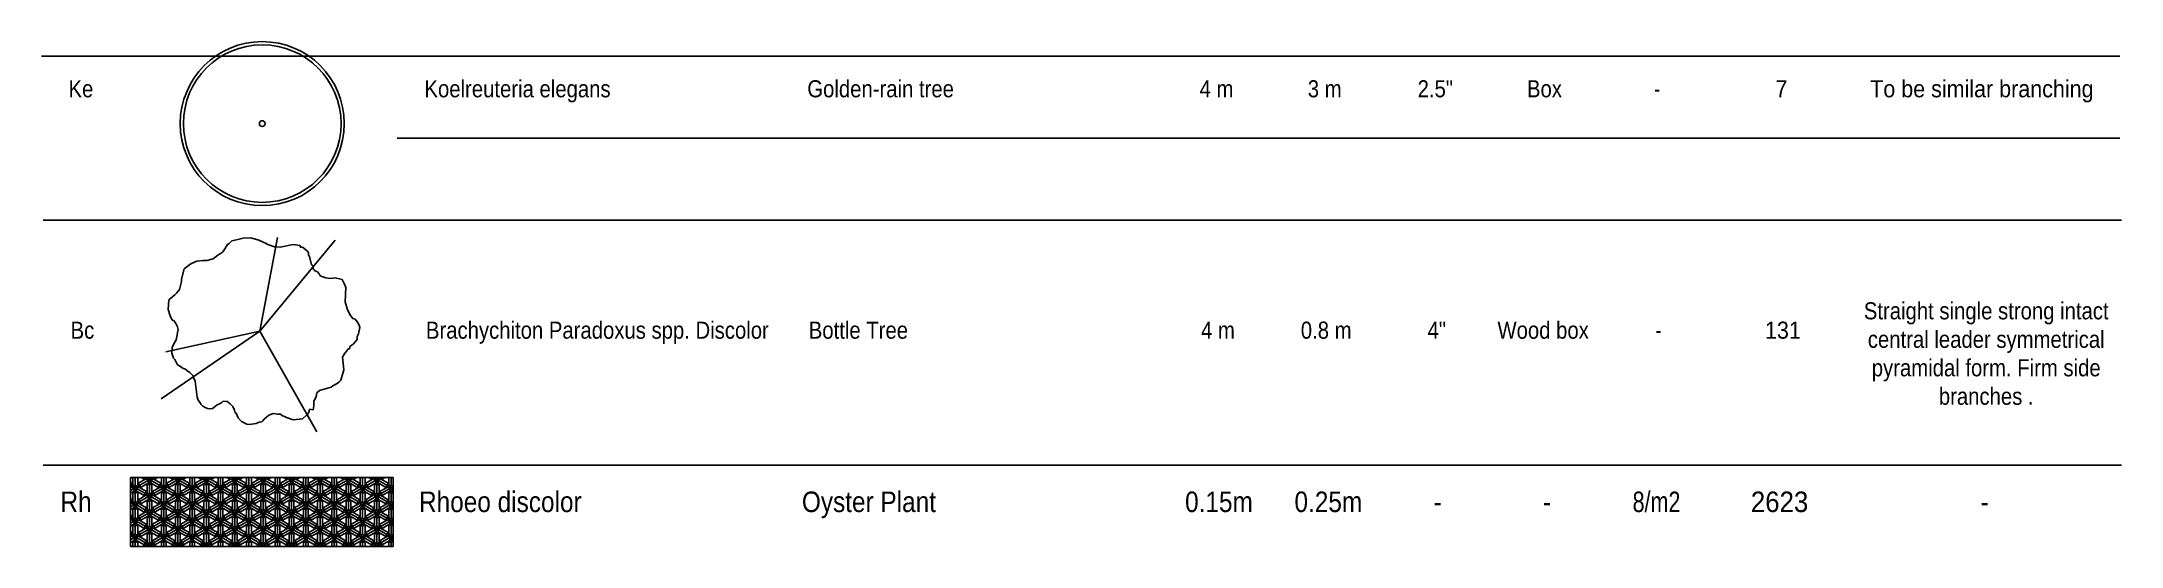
# Model space of a CAD drawing. Extents: x -2743 to -1606, y 314 to 679.
# Drawn here: x -1681.8 to -1605.7, y 610.6 to 629 of the extents above; entities that cross this region are included whole.
import ezdxf
from ezdxf.enums import TextEntityAlignment as Align

# ---------------------------------------------------------------- set-up
doc = ezdxf.new("R2010")
doc.units = 0
doc.header["$MEASUREMENT"] = 0
for name, color, linetype in [('Brachychiton acerifolius', 3, 'Continuous'), ('L-PLNT-TAB', 1, 'Continuous'), ('L-PLNT-trunk', 8, 'Continuous'), ('L-PLNT-txt', 54, 'Continuous'), ('LA-GNRL-Design Text', 3, 'Continuous'), ('LA-GNRL-TABLE-LINES', 202, 'Continuous'), ('LA-PLANT-TREE-Koelreuteria elegans', 2, 'Continuous'), ('LA-PLNT-DESIGN TEXT', 63, 'Continuous'), ('Rheo -HA', 109, 'Continuous'), ('Rheo-BO', 92, 'Continuous')]:
    doc.layers.add(name, color=color, linetype=linetype)
doc.styles.add('PLNT-LEG', font='arial.ttf', dxfattribs={"width": 0.85})

msp = doc.modelspace()

# ---------------------------------------------------------------- texts
at = {"layer": 'L-PLNT-txt', "extrusion": (1.27242e-07, -1.99549e-18, 1), "insert": (-1615.397, 619.5, -0.12), "char_height": 0.625, "width": 9.5161, "attachment_point": 1, "text_direction": (1, 2e-06, 0), "style": 'PLNT-LEG'}
msp.add_mtext('\\pxqc;Straight single strong intact central leader symmetrical pyramidal form. Firm side branches .', dxfattribs=at)

# ---------------------------------------------------------------- blocks, each defined once
blk = doc.blocks.new('PL-TAB')
at = {"style": 'PLNT-LEG'}
for tag, width, p in [('ABRV.', 0.85, (1.439, 0)), ('SYMBOL', 0.85, (7.527, 0)), ('HEIGHT', 0.85, (42.963, 0)), ('SPREAD', 0.85, (46.921, 0)), ('CALIBER', 0.85, (50.966, 0)), ('ROOTS', 0.85, (54.958, 0)), ('SPACING', 0.75, (59.078, 0)), ('QUANTITY', 0.9, (63.622, 0)), ('REMARKS', 0.9, (69.211, 0))]:
    blk.add_attdef(tag, text='', height=0.625, dxfattribs=dict(at, width=width)).set_placement(p, align=Align.CENTER)
at = {"style": 'PLNT-LEG', "width": 0.85}
for tag, p in [('BOTANICAL-NAME', (14, 0)), ('COMMON-NAME', (28, 0))]:
    blk.add_attdef(tag, p, '', height=0.625, dxfattribs=at)
blk = doc.blocks.new('ke')
for radius in [3, 2.882]:
    blk.add_circle((0, 0), radius)
at = {"layer": 'L-PLNT-trunk'}
blk.add_circle((0, 0), 0.107, dxfattribs=at)
blk = doc.blocks.new('Brachychiton acerifolius')
at = {"layer": 'Brachychiton acerifolius'}
for p, q in [((-1.185, 3.169), (-1.323, 2.951)), ((-1.13, 3.207), (-1.185, 3.169)), ((-1.025, 3.305), (-1.13, 3.207)), ((-0.806, 3.358), (-1.025, 3.305)), ((-0.612, 3.398), (-0.806, 3.358)), ((-0.334, 3.41), (-0.612, 3.398)), ((-0.044, 3.325), (-0.334, 3.41)), ((0.233, 3.212), (-0.044, 3.325)), ((0, 0), (0.647, 3.425)), ((0, 0), (2.753, 3.332)), ((0.286, 3.17), (0.221, 3.214)), ((0.532, 3.086), (0.286, 3.17)), ((0.74, 3.074), (0.532, 3.086)), ((1.221, 3.169), (0.74, 3.074)), ((1.385, 3.152), (1.221, 3.169)), ((1.467, 3.14), (1.385, 3.152)), ((1.478, 3.08), (1.467, 3.14)), ((1.549, 3.079), (1.478, 3.08)), ((1.598, 3.052), (1.549, 3.079)), ((1.696, 2.969), (1.598, 3.052)), ((-2.722, 2.321), (-2.766, 2.278)), ((-2.562, 2.44), (-2.722, 2.321)), ((-2.507, 2.478), (-2.562, 2.44)), ((-2.37, 2.537), (-2.507, 2.478)), ((-2.31, 2.564), (-2.37, 2.537)), ((-2.091, 2.585), (-2.31, 2.564)), ((-1.943, 2.584), (-2.091, 2.585)), ((-1.708, 2.642), (-1.943, 2.584)), ((-1.653, 2.691), (-1.708, 2.642)), ((-1.543, 2.778), (-1.653, 2.691)), ((-1.466, 2.832), (-1.543, 2.778)), ((-1.383, 2.881), (-1.466, 2.832)), ((-1.323, 2.951), (-1.383, 2.881)), ((1.723, 2.941), (1.696, 2.969)), ((1.777, 2.865), (1.723, 2.941)), ((1.777, 2.777), (1.777, 2.865)), ((1.815, 2.739), (1.777, 2.777)), ((1.884, 2.426), (1.815, 2.739)), ((1.965, 2.382), (1.884, 2.426)), ((1.937, 2.3), (1.965, 2.382)), ((1.992, 2.245), (1.937, 2.3)), ((-2.935, 1.53), (-2.99, 1.459)), ((-2.867, 1.814), (-2.935, 1.53)), ((-2.766, 2.278), (-2.867, 1.907)), ((-2.867, 1.907), (-2.867, 1.814)), ((1.981, 2.218), (1.992, 2.245)), ((2.101, 2.173), (1.981, 2.218)), ((2.171, 2.096), (2.101, 2.173)), ((2.209, 2.025), (2.171, 2.096)), ((2.302, 1.986), (2.209, 2.025)), ((2.416, 1.958), (2.302, 1.986)), ((2.58, 1.924), (2.416, 1.958)), ((2.755, 1.95), (2.58, 1.924)), ((3.012, 1.894), (2.755, 1.95)), ((3.093, 1.718), (3.012, 1.894)), ((3.136, 1.598), (3.093, 1.718)), ((3.121, 1.078), (3.136, 1.598)), ((-3.331, 1.144), (-3.35, 0.794)), ((-3.35, 0.794), (-3.28, 0.559)), ((-3.254, 1.215), (-3.331, 1.144)), ((-3.117, 1.334), (-3.254, 1.215)), ((-3.045, 1.388), (-3.117, 1.334)), ((-2.99, 1.459), (-3.045, 1.388)), ((3.201, 0.777), (3.121, 1.078)), ((3.309, 0.579), (3.201, 0.777)), ((0, 0), (-3.605, -2.469)), ((0, 0), (-3.437, -0.756)), ((-3.28, 0.559), (-3.205, 0.41)), ((-3.205, 0.41), (-3.145, 0.394)), ((-3.145, 0.394), (-3.08, 0.284)), ((-3.08, 0.284), (-3.015, 0.163)), ((-2.988, 0.065), (-3.068, -0.318)), ((-3.015, 0.163), (-2.988, 0.065)), ((0, 0), (2.081, -3.677)), ((3.401, 0.469), (3.309, 0.579)), ((3.483, 0.441), (3.401, 0.469)), ((3.564, 0.337), (3.483, 0.441)), ((3.635, 0.227), (3.564, 0.337)), ((3.605, -0.09), (3.656, 0.139)), ((3.656, 0.139), (3.635, 0.227)), ((-3.206, -0.579), (-3.224, -0.798)), ((-3.112, -0.399), (-3.206, -0.579)), ((-3.068, -0.318), (-3.112, -0.399)), ((3.103, -0.797), (3.185, -0.705)), ((3.185, -0.705), (3.219, -0.651)), ((3.219, -0.651), (3.284, -0.635)), ((3.284, -0.635), (3.285, -0.563)), ((3.285, -0.563), (3.356, -0.509)), ((3.356, -0.509), (3.422, -0.461)), ((3.422, -0.461), (3.56, -0.308)), ((3.56, -0.308), (3.561, -0.188)), ((3.561, -0.188), (3.605, -0.09)), ((-3.224, -0.798), (-3.16, -0.99)), ((-3.16, -0.99), (-3.116, -1.039)), ((-3.116, -1.039), (-3.035, -1.176)), ((-3.035, -1.176), (-3.008, -1.231)), ((-3.008, -1.231), (-2.91, -1.292)), ((-2.91, -1.292), (-2.807, -1.359)), ((-2.807, -1.359), (-2.747, -1.375)), ((-2.747, -1.375), (-2.682, -1.43)), ((-2.682, -1.43), (-2.627, -1.469)), ((-2.627, -1.469), (-2.562, -1.513)), ((-2.562, -1.513), (-2.453, -1.618)), ((2.965, -1.792), (3.071, -1.415)), ((3.025, -0.95), (3.103, -0.797)), ((3.071, -1.415), (3.025, -0.95)), ((-2.453, -1.618), (-2.437, -1.673)), ((-2.437, -1.673), (-2.373, -1.826)), ((-2.373, -1.826), (-2.289, -2.412)), ((2.053, -2.387), (2.087, -2.256)), ((2.087, -2.256), (2.18, -2.169)), ((2.18, -2.169), (2.602, -2.052)), ((2.602, -2.052), (2.663, -1.997)), ((2.663, -1.997), (2.827, -1.916)), ((2.827, -1.916), (2.904, -1.851)), ((2.904, -1.851), (2.965, -1.792)), ((-2.289, -2.412), (-2.252, -2.522)), ((-2.252, -2.522), (-2.214, -2.577)), ((-2.214, -2.577), (-2.143, -2.686)), ((-2.143, -2.686), (-2.089, -2.741)), ((-2.089, -2.741), (-1.996, -2.786)), ((-1.996, -2.786), (-1.915, -2.83)), ((-1.915, -2.83), (-1.827, -2.842)), ((-1.827, -2.842), (-1.734, -2.826)), ((-1.734, -2.826), (-1.679, -2.788)), ((-1.679, -2.788), (-1.569, -2.696)), ((-1.569, -2.696), (-1.476, -2.653)), ((-1.476, -2.653), (-1.388, -2.61)), ((-1.388, -2.61), (-1.349, -2.555)), ((-1.349, -2.555), (-1.196, -2.573)), ((-1.196, -2.573), (-1.088, -2.655)), ((-1.088, -2.655), (-0.995, -2.749)), ((-0.995, -2.749), (-0.931, -2.886)), ((-0.931, -2.886), (-0.915, -2.957)), ((-0.915, -2.957), (-0.871, -3.001)), ((-0.871, -3.001), (-0.79, -3.166)), ((0.326, -3.075), (0.49, -3.005)), ((0.49, -3.005), (0.66, -3.034)), ((0.66, -3.034), (0.753, -3.034)), ((0.753, -3.034), (0.823, -3.095)), ((1.737, -3.003), (1.792, -2.987)), ((1.748, -3.074), (1.737, -3.003)), ((1.792, -2.987), (1.809, -2.85)), ((1.809, -2.85), (1.946, -2.878)), ((1.946, -2.878), (1.974, -2.731)), ((1.974, -2.731), (1.975, -2.567)), ((1.975, -2.567), (2.053, -2.387)), ((-0.79, -3.166), (-0.671, -3.298)), ((-0.671, -3.298), (-0.6, -3.342)), ((-0.6, -3.342), (-0.48, -3.398)), ((-0.48, -3.398), (-0.387, -3.415)), ((-0.387, -3.415), (-0.136, -3.373)), ((-0.136, -3.373), (-0.026, -3.33)), ((-0.026, -3.33), (0.067, -3.319)), ((0.067, -3.319), (0.106, -3.276)), ((0.106, -3.276), (0.15, -3.211)), ((0.15, -3.211), (0.326, -3.075)), ((0.823, -3.095), (0.878, -3.106)), ((0.878, -3.106), (0.971, -3.151)), ((0.971, -3.151), (1.216, -3.245)), ((1.216, -3.245), (1.561, -3.209)), ((1.561, -3.209), (1.709, -3.068)), ((1.709, -3.068), (1.748, -3.074))]:
    blk.add_line(p, q, dxfattribs=at)

# ---------------------------------------------------------------- hatches: boundary and pattern name
at = {"layer": 'Rheo -HA', "extrusion": (1.27242e-07, -1.99548e-18, 1)}
h = msp.add_hatch(dxfattribs=at)
h.set_pattern_fill('ESCHER', color=256, scale=0.5, angle=90.00009, style=0)
h.set_pattern_definition([(150.000086586, (-666908.26574, -817460.6902), (9.0686e-07, -0.59999999976), [0.55, -0.05]), (270.000086586, (-666908.26574, -817460.6902), (0.51961478864, 0.30000078524), [0.55, -0.05]), (30.000086586, (-666908.26574, -817460.6902), (-9.0659e-07, 0.59999999976), [0.55, -0.05]), (150.000086586, (-666908.26574, -817460.6402), (9.0686e-07, -0.59999999976), [0.1, -0.5]), (30.000086586, (-666908.26574, -817460.6402), (-9.0659e-07, 0.59999999976), [0.1, -0.5]), (150.000086586, (-666908.30904, -817460.7152), (9.0686e-07, -0.59999999976), [0.1, -0.5]), (270.000086586, (-666908.30904, -817460.7152), (0.51961478864, 0.30000078524), [0.1, -0.5]), (30.000086586, (-666908.22244, -817460.7152), (-9.0659e-07, 0.59999999976), [0.1, -0.5]), (270.000086586, (-666908.22244, -817460.7152), (0.51961478864, 0.30000078524), [0.1, -0.5]), (150.000086586, (-666908.26574, -817460.8902), (9.0686e-07, -0.59999999976), [0.1, -0.5]), (30.000086586, (-666908.26574, -817460.8902), (-9.0659e-07, 0.59999999976), [0.1, -0.5]), (150.000086586, (-666908.09253, -817460.5902), (9.0686e-07, -0.59999999976), [0.1, -0.5]), (270.000086586, (-666908.09253, -817460.5902), (0.51961478864, 0.30000078524), [0.1, -0.5]), (30.000086586, (-666908.43894, -817460.5902), (-9.0659e-07, 0.59999999976), [0.1, -0.5]), (270.000086586, (-666908.43894, -817460.5902), (0.51961478864, 0.30000078524), [0.1, -0.5]), (90.000086586, (-666908.35234, -817460.5902), (-0.51961478864, -0.30000078524), [0.35, -0.25]), (90.000086586, (-666908.17914, -817460.5902), (-0.51961478864, -0.30000078524), [0.35, -0.25]), (210.000086586, (-666908.39564, -817460.6652), (9.0659e-07, -0.59999999976), [0.35, -0.25]), (210.000086586, (-666908.30904, -817460.8152), (9.0659e-07, -0.59999999976), [0.35, -0.25]), (330.000086586, (-666908.22244, -817460.8152), (0.51961478877, 0.300000785), [0.35, -0.25]), (330.000086586, (-666908.13584, -817460.6652), (0.51961478877, 0.300000785), [0.35, -0.25])])
h.paths.add_polyline_path([(-1668.896, 610.57), (-1678.496, 610.57), (-1678.496, 613.09), (-1668.896, 613.09)])

# ---------------------------------------------------------------- linework, layer by layer
at = {"layer": 'L-PLNT-TAB', "extrusion": (1.27242e-07, -1.99549e-18, 1)}
for p, q in [((-1681.75, 628.497), (-1605.75, 628.497)), ((-1668.75, 625.497), (-1605.75, 625.497)), ((-1681.696, 622.497), (-1605.696, 622.497)), ((-1681.696, 613.536), (-1605.696, 613.537))]:
    msp.add_line(p, q, dxfattribs=at)
at = {"layer": 'LA-GNRL-TABLE-LINES', "extrusion": (1.27242e-07, -1.99549e-18, 1), "elevation": -0.12}
msp.add_lwpolyline([(-1681.696, 613.536), (-1605.696, 613.537)], dxfattribs=at)
at = {"layer": 'Rheo-BO', "extrusion": (1.27242e-07, -1.99549e-18, 1), "elevation": -0.12}
msp.add_lwpolyline([(-1668.896, 610.57), (-1678.496, 610.57), (-1678.496, 613.09), (-1668.896, 613.09)], close=True, dxfattribs=at)

# ---------------------------------------------------------------- block references
at = {"layer": 'Brachychiton acerifolius', "extrusion": (1.27242e-07, -1.99549e-18, 1), "rotation": 8.65857215290934e-05}
msp.add_blockref('Brachychiton acerifolius', (-1673.767, 618.441, 0), dxfattribs=at)
at = {"layer": 'L-PLNT-txt', "extrusion": (1.27242e-07, -1.99549e-18, 1)}
ref = msp.add_blockref('PL-TAB', (-1681.75, 626.997, 0), dxfattribs=dict(at, rotation=8.65857215290934e-05))
ref.add_attrib('REMARKS', 'To be similar branching ', dxfattribs={"layer": '0', "extrusion": (1.27242e-07, -1.99549e-18, 1), "height": 0.625, "rotation": 0.00009, "style": 'PLNT-LEG', "width": 0.9}).set_placement((-1610.689, 626.997, 0), align=Align.CENTER)
ref.add_attrib('QUANTITY', '7', dxfattribs={"layer": '0', "extrusion": (1.27242e-07, -1.99549e-18, 1), "height": 0.625, "rotation": 0.00009, "style": 'PLNT-LEG', "width": 0.9}).set_placement((-1618.128, 626.997, 0), align=Align.CENTER)
ref.add_attrib('SPACING', '-', dxfattribs={"layer": '0', "extrusion": (1.27242e-07, -1.99549e-18, 1), "height": 0.625, "rotation": 0.00009, "style": 'PLNT-LEG', "width": 0.75}).set_placement((-1622.673, 626.997, 0), align=Align.CENTER)
ref.add_attrib('ROOTS', 'Box', dxfattribs={"layer": '0', "extrusion": (1.27242e-07, -1.99549e-18, 1), "height": 0.625, "rotation": 0.00009, "style": 'PLNT-LEG', "width": 0.85}).set_placement((-1626.793, 626.997, 0), align=Align.CENTER)
ref.add_attrib('CALIBER', '2.5"', dxfattribs={"layer": '0', "extrusion": (1.27242e-07, -1.99549e-18, 1), "height": 0.625, "rotation": 0.00009, "style": 'PLNT-LEG', "width": 0.85}).set_placement((-1630.784, 626.997, 0), align=Align.CENTER)
ref.add_attrib('SPREAD', '3 m', dxfattribs={"layer": '0', "extrusion": (1.27242e-07, -1.99549e-18, 1), "height": 0.625, "rotation": 0.00009, "style": 'PLNT-LEG', "width": 0.85}).set_placement((-1634.83, 626.997, 0), align=Align.CENTER)
ref.add_attrib('HEIGHT', '4 m', dxfattribs={"layer": '0', "extrusion": (1.27242e-07, -1.99549e-18, 1), "height": 0.625, "rotation": 0.00009, "style": 'PLNT-LEG', "width": 0.85}).set_placement((-1638.787, 626.997, 0), align=Align.CENTER)
ref.add_attrib('COMMON-NAME', 'Golden-rain tree', (-1653.75, 626.997, 0), dxfattribs={"layer": '0', "extrusion": (1.27242e-07, -1.99549e-18, 1), "height": 0.625, "rotation": 0.00009, "style": 'PLNT-LEG', "width": 0.85})
ref.add_attrib('BOTANICAL-NAME', 'Koelreuteria elegans', (-1667.75, 626.997, 0), dxfattribs={"layer": '0', "extrusion": (1.27242e-07, -1.99549e-18, 1), "height": 0.625, "rotation": 0.00009, "style": 'PLNT-LEG', "width": 0.85})
ref.add_attrib('ABRV.', 'Ke', dxfattribs={"layer": '0', "extrusion": (1.27242e-07, -1.99549e-18, 1), "height": 0.625, "rotation": 0.00009, "style": 'PLNT-LEG', "width": 0.85}).set_placement((-1680.312, 626.997, 0), align=Align.CENTER)
ref = msp.add_blockref('PL-TAB', (-1681.696, 618.167, 0), dxfattribs=dict(at, rotation=8.65857215290934e-05))
ref.add_attrib('QUANTITY', '131', dxfattribs={"layer": '0', "extrusion": (1.27242e-07, -1.99549e-18, 1), "height": 0.625, "rotation": 0.00009, "style": 'PLNT-LEG', "width": 0.9}).set_placement((-1618.073, 618.167, 0), align=Align.CENTER)
ref.add_attrib('SPACING', '-', dxfattribs={"layer": '0', "extrusion": (1.27242e-07, -1.99549e-18, 1), "height": 0.625, "rotation": 0.00009, "style": 'PLNT-LEG', "width": 0.75}).set_placement((-1622.618, 618.167, 0), align=Align.CENTER)
ref.add_attrib('ROOTS', 'Wood box ', dxfattribs={"layer": '0', "extrusion": (1.27242e-07, -1.99549e-18, 1), "height": 0.625, "rotation": 0.00009, "style": 'PLNT-LEG', "width": 0.85}).set_placement((-1626.738, 618.167, 0), align=Align.CENTER)
ref.add_attrib('CALIBER', '4"', dxfattribs={"layer": '0', "extrusion": (1.27242e-07, -1.99549e-18, 1), "height": 0.625, "rotation": 0.00009, "style": 'PLNT-LEG', "width": 0.85}).set_placement((-1630.73, 618.167, 0), align=Align.CENTER)
ref.add_attrib('SPREAD', '0.8 m', dxfattribs={"layer": '0', "extrusion": (1.27242e-07, -1.99549e-18, 1), "height": 0.625, "rotation": 0.00009, "style": 'PLNT-LEG', "width": 0.85}).set_placement((-1634.775, 618.167, 0), align=Align.CENTER)
ref.add_attrib('HEIGHT', '4 m', dxfattribs={"layer": '0', "extrusion": (1.27242e-07, -1.99549e-18, 1), "height": 0.625, "rotation": 0.00009, "style": 'PLNT-LEG', "width": 0.85}).set_placement((-1638.733, 618.167, 0), align=Align.CENTER)
ref.add_attrib('COMMON-NAME', 'Bottle Tree', (-1653.696, 618.167, 0), dxfattribs={"layer": '0', "extrusion": (1.27242e-07, -1.99549e-18, 1), "height": 0.625, "rotation": 0.00009, "style": 'PLNT-LEG', "width": 0.85})
ref.add_attrib('BOTANICAL-NAME', 'Brachychiton Paradoxus spp. Discolor', (-1667.696, 618.167, 0), dxfattribs={"layer": '0', "extrusion": (1.27242e-07, -1.99549e-18, 1), "height": 0.625, "rotation": 0.00009, "style": 'PLNT-LEG', "width": 0.85})
ref.add_attrib('ABRV.', 'Bc', dxfattribs={"layer": '0', "extrusion": (1.27242e-07, -1.99549e-18, 1), "height": 0.625, "rotation": 0.00009, "style": 'PLNT-LEG', "width": 0.85}).set_placement((-1680.257, 618.167, 0), align=Align.CENTER)
at = {"layer": 'LA-PLANT-TREE-Koelreuteria elegans', "extrusion": (1.27242e-07, -1.99549e-18, 1), "rotation": 8.65857215290934e-05}
msp.add_blockref('ke', (-1673.681, 626.035, 0), dxfattribs=at)
at = {"layer": 'LA-PLNT-DESIGN TEXT', "extrusion": (1.27242e-07, -1.99549e-18, 1)}
ref = msp.add_blockref('PL-TAB', (-1691.668, 611.826, 0), dxfattribs=dict(at, rotation=8.65857215290934e-05))
ref.add_attrib('REMARKS', '-', dxfattribs={"layer": 'LA-GNRL-Design Text', "extrusion": (1.27242e-07, -1.99549e-18, 1), "height": 0.751, "rotation": 0.00009, "style": 'PLNT-LEG', "width": 0.9}).set_placement((-1610.696, 611.826, 0), align=Align.CENTER)
ref.add_attrib('QUANTITY', '2623', dxfattribs={"layer": 'LA-GNRL-Design Text', "extrusion": (1.27242e-07, -1.99549e-18, 1), "height": 0.7508, "rotation": 0.00009, "style": 'PLNT-LEG', "width": 0.9}).set_placement((-1618.196, 611.826, 0), align=Align.CENTER)
ref.add_attrib('SPACING', '8/m2', dxfattribs={"layer": 'LA-GNRL-Design Text', "extrusion": (1.27242e-07, -1.99549e-18, 1), "height": 0.7508, "rotation": 0.00009, "style": 'PLNT-LEG', "width": 0.75}).set_placement((-1622.696, 611.826, 0), align=Align.CENTER)
ref.add_attrib('ROOTS', '-', dxfattribs={"layer": 'LA-GNRL-Design Text', "extrusion": (1.27242e-07, -1.99549e-18, 1), "height": 0.751, "rotation": 0.00009, "style": 'PLNT-LEG', "width": 0.85}).set_placement((-1626.696, 611.826, 0), align=Align.CENTER)
ref.add_attrib('CALIBER', '-', dxfattribs={"layer": 'LA-GNRL-Design Text', "extrusion": (1.27242e-07, -1.99549e-18, 1), "height": 0.751, "rotation": 0.00009, "style": 'PLNT-LEG', "width": 0.85}).set_placement((-1630.696, 611.826, 0), align=Align.CENTER)
ref.add_attrib('SPREAD', '0.25m', dxfattribs={"layer": 'LA-GNRL-Design Text', "extrusion": (1.27242e-07, -1.99549e-18, 1), "height": 0.7508, "rotation": 0.00009, "style": 'PLNT-LEG', "width": 0.85}).set_placement((-1634.696, 611.826, 0), align=Align.CENTER)
ref.add_attrib('HEIGHT', '0.15m', dxfattribs={"layer": 'LA-GNRL-Design Text', "extrusion": (1.27242e-07, -1.99549e-18, 1), "height": 0.7508, "rotation": 0.00009, "style": 'PLNT-LEG', "width": 0.85}).set_placement((-1638.696, 611.826, 0), align=Align.CENTER)
ref.add_attrib('COMMON-NAME', 'Oyster Plant', (-1653.948, 611.826, 0), dxfattribs={"layer": 'LA-GNRL-Design Text', "extrusion": (1.27242e-07, -1.99549e-18, 1), "height": 0.75075, "rotation": 0.00009, "style": 'PLNT-LEG', "width": 0.85})
ref.add_attrib('BOTANICAL-NAME', 'Rhoeo discolor', (-1667.948, 611.826, 0), dxfattribs={"layer": 'LA-GNRL-Design Text', "extrusion": (1.27242e-07, -1.99549e-18, 1), "height": 0.75075, "rotation": 0.00009, "style": 'PLNT-LEG', "width": 0.85})
ref.add_attrib('ABRV.', 'Rh', dxfattribs={"layer": 'LA-GNRL-Design Text', "extrusion": (1.27242e-07, -1.99549e-18, 1), "height": 0.7508, "rotation": 0.00009, "style": 'PLNT-LEG', "width": 0.85}).set_placement((-1680.491, 611.826, 0), align=Align.CENTER)

msp.set_redraw_order([(e.dxf.handle, doc.entitydb.next_handle()) for e in msp.query("TEXT MTEXT ATTDEF DIMENSION ARC_DIMENSION")])  # texts and dimensions are drawn at this point

doc.saveas('drawing.dxf')
